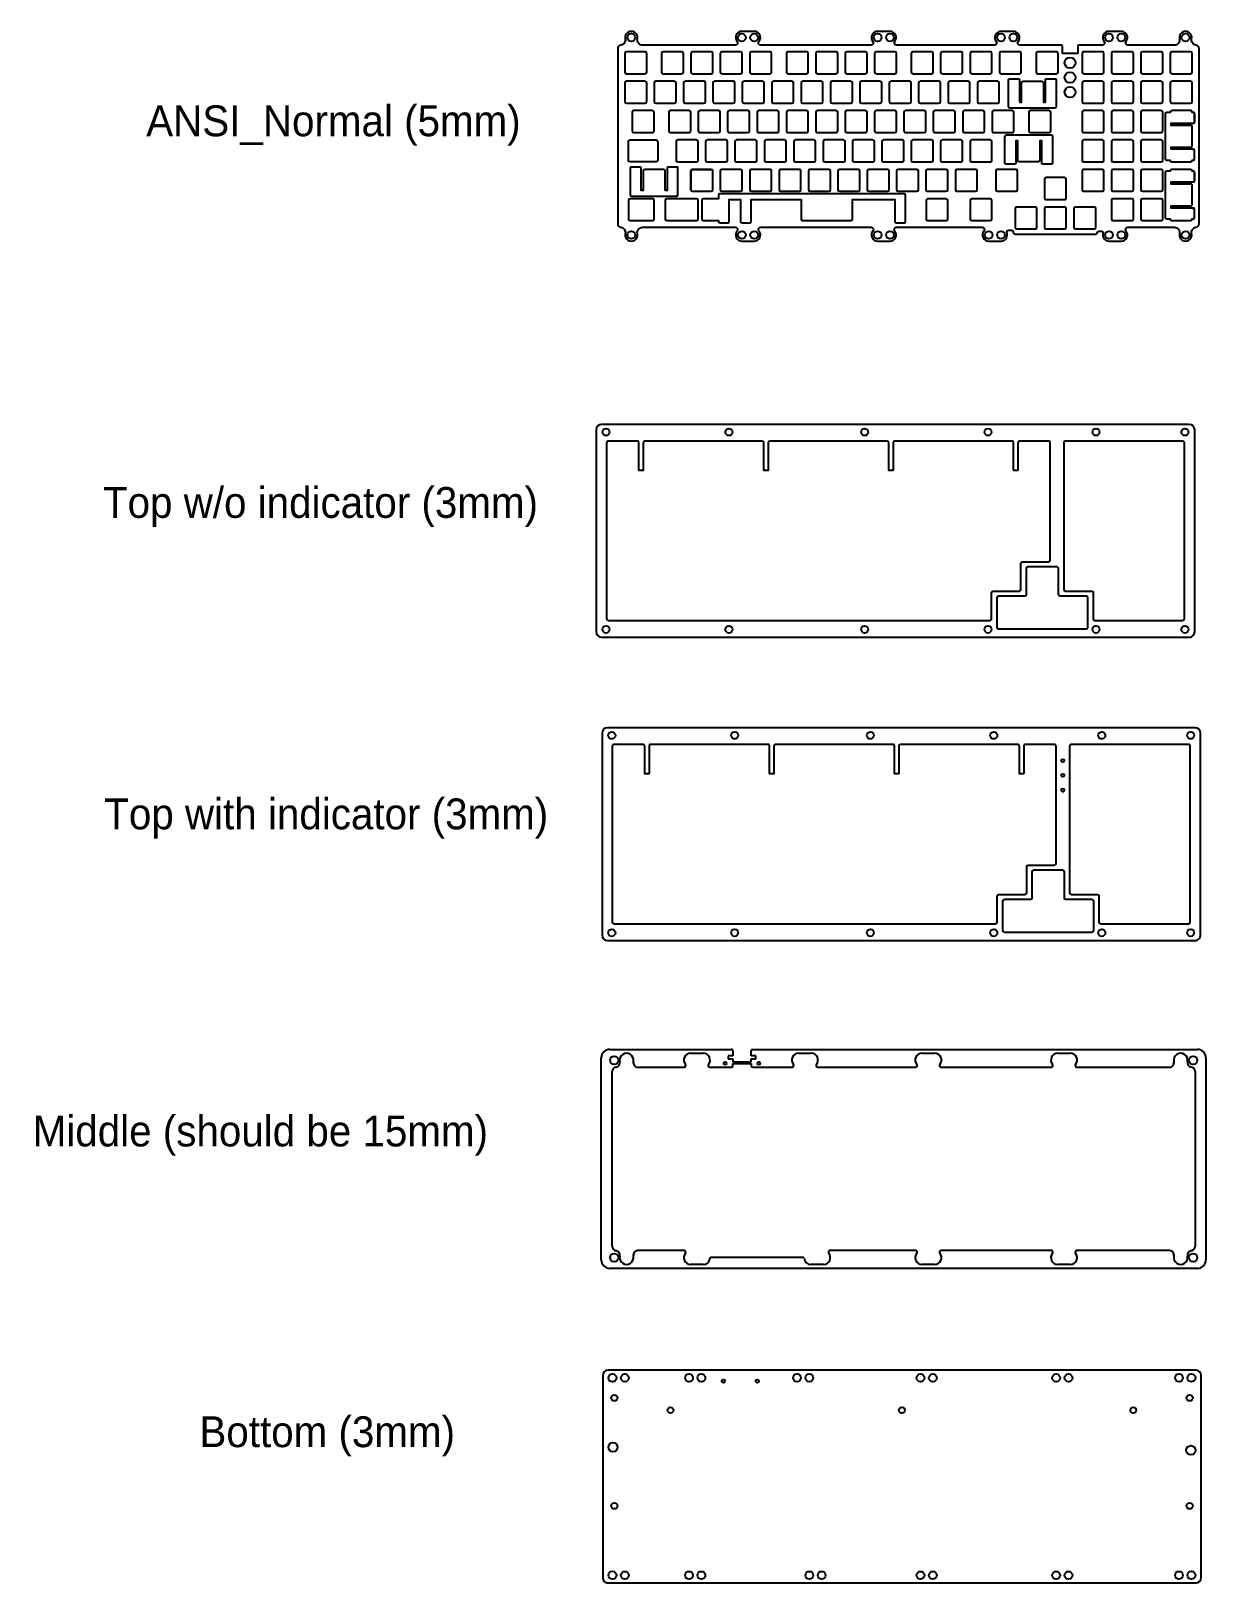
# Model space of a CAD drawing. Extents: x -388 to 374, y -1165 to -158.
import ezdxf
from ezdxf.enums import TextEntityAlignment as Align

# ---------------------------------------------------------------- set-up
doc = ezdxf.new("R2010")
doc.units = 0
doc.header["$MEASUREMENT"] = 0
doc.layers.get('0').update_dxf_attribs({"linetype": 'CONTINUOUS'})
for name, color, linetype in [('BOTTOM', 4, 'CONTINUOUS'), ('MID', 3, 'CONTINUOUS'), ('PLATE', 2, 'CONTINUOUS'), ('TOP', 1, 'CONTINUOUS')]:
    doc.layers.add(name, color=color, linetype=linetype)
doc.styles.get("Standard").update_dxf_attribs({"font": ''})
doc.styles.get('STANDARD').set_extended_font_data('굴림')

msp = doc.modelspace()

# ---------------------------------------------------------------- texts
at = {"layer": 'BOTTOM'}
msp.add_text('Bottom (3mm)', height=20, dxfattribs=at).set_placement((-195.9839949345719, -1076.713779621678), align=Align.CENTER)
at = {"layer": 'MID'}
msp.add_text('Middle (should be 15mm)', height=20, dxfattribs=at).set_placement((-239.3290978156761, -881.6985737545032), align=Align.CENTER)
at = {"layer": 'PLATE'}
msp.add_text('ANSI_Normal (5mm)', height=20, dxfattribs=at).set_placement((-191.9474306190947, -226.616259137498), align=Align.CENTER)
at = {"layer": 'TOP', "color": 20}
msp.add_text('Top w/o indicator (3mm)', height=20, dxfattribs=at).set_placement((-200.3700397994311, -474.0884263126857), align=Align.CENTER)
at = {"layer": 'TOP'}
msp.add_text('Top with indicator (3mm)', height=20, dxfattribs=at).set_placement((-196.6296868863996, -676.0549564990547), align=Align.CENTER)

# ---------------------------------------------------------------- blocks, each defined once
blk = doc.blocks.new('SWITCH_HOLE_FOR_ACRYLIC')
for p, q in [((-7.100000000000023, -6.099999999999965), (-7.100000000000023, 6.100000000000079)), ((-6.100000000000023, 7.100000000000079), (6.100000000000023, 7.100000000000079)), ((7.100000000000023, -6.099999999999965), (7.100000000000023, 6.100000000000079)), ((-6.100000000000023, -7.099999999999965), (6.100000000000023, -7.099999999999965))]:
    blk.add_line(p, q)
for centre, start, end in [((-6.100000000000023, 6.100000000000079), 90, 180), ((6.100000000000023, 6.100000000000079), 0, 90), ((-6.100000000000023, -6.099999999999965), 180, 270), ((6.100000000000023, -6.099999999999965), 270, 0)]:
    blk.add_arc(centre, 1, start, end)
blk = doc.blocks.new('QWEQWE')
at = {"layer": 'PLATE'}
for p, q in [((373.8930000000037, 14.43800000000641), (373.8930000000023, 9.438000000004706)), ((372.4079999999999, 8.438000000019372), (373.393, 8.438000000019372)), ((372.4079999999999, -29.66199999998065), (373.393, -29.66199999998065)), ((373.8930000000037, -23.66199999999361), (373.8930000000023, -28.66199999999532))]:
    blk.add_line(p, q, dxfattribs=at)
for points in [[(259.5855808619049, 61.45453454545492, 0.6341337711601588), (256.5, 67.99996000000027), (248.5, 67.99996000000027, 0.6341337711602442), (245.4144191380957, 61.45453454545435, -0.6341337711602151), (244.2573263148815, 58.99999999999972), (180.7426736851187, 59.00000000000017, -0.6341337711602151), (179.5855808619045, 61.45453454545481, 0.6341337711601902), (176.4999999999999, 67.99996000000027), (168.4999999999999, 67.99996000000027, 0.6341337711602145), (165.4144191380955, 61.45453454545435, -0.6341337711602235), (164.2573263148814, 58.99999999999983), (92.74267368511863, 59.00000000000006, -0.6341337711603008), (91.58558086190448, 61.45453454545458, 0.6341337711602204), (88.5, 67.99996000000027), (80.5, 67.99996000000027, 0.6341337711601944), (77.41441913809558, 61.45453454545446, -0.6341337711602073), (76.25732631488142, 58.99999999999983), (16.19695478640369, 58.99999999999983, -0.4744962005945484), (12.76766533624283, 63.19998133333348, 1.224738067280071), (4.929289450160809, 63.19998133333337, -0.4241791577326082), (2.083333333333314, 59.04895345985841, 0.3659773818630543), (0, 56.58392021690025), (0, -56.58392021690025, 0.3659773818630193), (2.083333333333314, -59.04895345985818, -0.4241791577326134), (4.929289450160809, -63.19998133333326, 1.224738067279914), (12.76766533624283, -63.19998133333326, -0.4744962005945276), (16.19695478640369, -58.99999999999972), (76.25739231151402, -58.99999999999983, -0.6341403808635551), (77.41446713564665, -61.4545563636363, 0.6341403808636151), (80.5, -68.00003999999984), (88.5, -68.00003999999973, 0.6341403808635844), (91.58553286435341, -61.45455636363596, -0.6341403808635956), (92.74260768848586, -58.99999999999972), (164.2573923115141, -58.9999999999996, -0.6341403808635694), (165.4144671356468, -61.45455636363607, 0.6341403808635954), (168.4999999999999, -68.00003999999961), (176.4999999999999, -68.00003999999973, 0.6341403808635946), (179.5855328643535, -61.45455636363619, -0.6341403808635775), (180.742607688486, -58.99999999999994), (236.257392311514, -58.99999999999972, -0.6341403808636688), (237.4144671356464, -61.45455636363607, 0.6341403808636089), (240.4999999999999, -68.00003999999973), (248.5, -68.00003999999973, 0.4744962005945541), (252.4191879430409, -63.20006133333283, -0.1010273880419791), (252.4192146171147, -61.79996799999998, -0.3563847566363255), (253.399003981711, -60.99999999999972), (255.3708799999999, -60.99999999999972, -0.414213562373095), (256.3708799999999, -61.99999999999972, 0.414213562373095), (257.8708799999999, -63.49999999999972), (309.6289999999999, -63.4999999999996, 0.3563939586926378), (311.0986938456699, -62.29999999999956, -0.3563939586925274), (312.0784897427831, -61.4999999999996), (313.651522605518, -61.4999999999996, -0.4142041898211894), (314.6515226050061, -62.49996799999968, -0.05038870051277346), (314.580812056959, -63.20006133333294, 0.4744962005945227), (318.5, -68.00003999999984), (326.5, -68.00003999999984, 0.6341403808636223), (329.5855328643534, -61.45455636363585, -0.6341403808636544), (330.7426076884856, -58.99999999999937), (360.8030615435276, -58.99999999999983, -0.474499535025648), (364.2323433730537, -63.20001866666638, 1.224744871395479), (372.0707105498389, -63.20006133333283, -0.4241791577326368), (374.9166666666662, -59.04903345985764, 0.3659773818630666), (376.9999999999998, -56.58400021689948), (376.9999999999998, 56.58392021690059, 0.3659773818630345), (374.9166666666664, 59.04895345985864, -0.4241791577326113), (372.070710549839, 63.19998133333348, 1.224738067279968), (364.232334663757, 63.19998133333337, -0.4744962005945264), (360.8030452135961, 58.99999999999983), (330.7426736851185, 58.99999999999994, -0.6341337711602151), (329.5855808619042, 61.45453454545458, 0.6341337711602482), (326.5, 67.9999600000005), (318.5, 67.9999600000005, 0.6341337711601903), (315.4144191380954, 61.45453454545503, -0.6341337711602765), (314.2573263148811, 59.00000000000051), (298.7249999999995, 59.0000000000004, 0.4142135623731268), (298.2249999999995, 58.50000000000028), (298.225, 54.09092000000015, -0.414213562373095), (297.725, 53.59092000000015), (288.8249999999997, 53.59092000000038, -0.414213562373095), (288.3249999999997, 54.09092000000038), (288.325, 58.5000000000004, 0.4142135623731109), (287.825, 59.0000000000004), (260.7426736851189, 59.00000000000051, -0.6341337711602161)], [(18.79200000000003, 41.5250000000006), (18.79200000000003, 53.72500000000065, 0.414213562373095), (17.79200000000003, 54.72500000000065), (5.591999999999985, 54.72500000000065, 0.414213562373095), (4.591999999999985, 53.72500000000065), (4.591999999999985, 41.5250000000006, 0.414213562373095), (5.591999999999985, 40.5250000000006), (17.79200000000003, 40.5250000000006, 0.414213562373095)], [(42.60450000000003, 41.5250000000006), (42.60450000000003, 53.72500000000065, 0.414213562373095), (41.60450000000003, 54.72500000000065), (29.40449999999998, 54.72500000000065, 0.414213562373095), (28.40449999999998, 53.72500000000065), (28.40449999999998, 41.5250000000006, 0.414213562373095), (29.40449999999998, 40.5250000000006), (41.60450000000003, 40.5250000000006, 0.414213562373095)], [(61.65449999999998, 41.5250000000006), (61.65449999999998, 53.72500000000065, 0.414213562373095), (60.65449999999998, 54.72500000000065), (48.45449999999994, 54.72500000000065, 0.414213562373095), (47.45449999999994, 53.72500000000065), (47.45449999999994, 41.5250000000006, 0.414213562373095), (48.45449999999994, 40.5250000000006), (60.65449999999998, 40.5250000000006, 0.414213562373095)], [(80.7045, 41.5250000000006), (80.7045, 53.72500000000065, 0.414213562373095), (79.7045, 54.72500000000065), (67.50449999999995, 54.72500000000065, 0.414213562373095), (66.50449999999995, 53.72500000000065), (66.50449999999995, 41.5250000000006, 0.414213562373095), (67.50449999999995, 40.5250000000006), (79.7045, 40.5250000000006, 0.414213562373095)], [(99.75450000000001, 41.5250000000006), (99.75450000000001, 53.72500000000065, 0.414213562373095), (98.75450000000001, 54.72500000000065), (86.55449999999996, 54.72500000000065, 0.414213562373095), (85.55449999999996, 53.72500000000065), (85.55449999999996, 41.5250000000006, 0.414213562373095), (86.55449999999996, 40.5250000000006), (98.75450000000001, 40.5250000000006, 0.414213562373095)], [(123.5669999999999, 41.5250000000006), (123.5669999999999, 53.72500000000065, 0.414213562373095), (122.5669999999999, 54.72500000000065), (110.3669999999998, 54.72500000000065, 0.414213562373095), (109.3669999999998, 53.72500000000065), (109.3669999999998, 41.5250000000006, 0.414213562373095), (110.3669999999998, 40.5250000000006), (122.5669999999999, 40.5250000000006, 0.414213562373095)], [(142.6169999999999, 41.5250000000006), (142.6169999999999, 53.72500000000065, 0.414213562373095), (141.6169999999999, 54.72500000000065), (129.4169999999999, 54.72500000000065, 0.414213562373095), (128.4169999999999, 53.72500000000065), (128.4169999999999, 41.5250000000006, 0.414213562373095), (129.4169999999999, 40.5250000000006), (141.6169999999999, 40.5250000000006, 0.414213562373095)], [(161.6669999999999, 41.5250000000006), (161.6669999999999, 53.72500000000065, 0.414213562373095), (160.6669999999999, 54.72500000000065), (148.4669999999999, 54.72500000000065, 0.414213562373095), (147.4669999999999, 53.72500000000065), (147.4669999999999, 41.5250000000006, 0.414213562373095), (148.4669999999999, 40.5250000000006), (160.6669999999999, 40.5250000000006, 0.414213562373095)], [(180.7169999999999, 41.5250000000006), (180.7169999999999, 53.72500000000065, 0.414213562373095), (179.7169999999999, 54.72500000000065), (167.5169999999999, 54.72500000000065, 0.414213562373095), (166.5169999999999, 53.72500000000065), (166.5169999999999, 41.5250000000006, 0.414213562373095), (167.5169999999999, 40.5250000000006), (179.7169999999999, 40.5250000000006, 0.414213562373095)], [(203.5294999999999, 54.72500000000065), (191.3294999999999, 54.72500000000065, 0.414213562373095), (190.3294999999999, 53.72500000000065), (190.3294999999999, 41.5250000000006, 0.414213562373095), (191.3294999999999, 40.5250000000006), (203.5294999999999, 40.5250000000006, 0.414213562373095), (204.5294999999999, 41.5250000000006), (204.5294999999999, 53.72500000000065, 0.414213562373095)], [(223.5795000000001, 41.5250000000006), (223.5795000000001, 53.72500000000065, 0.414213562373095), (222.5795000000001, 54.72500000000065), (210.3794999999999, 54.72500000000065, 0.414213562373095), (209.3794999999999, 53.72500000000065), (209.3794999999999, 41.5250000000006, 0.414213562373095), (210.3794999999999, 40.5250000000006), (222.5795000000001, 40.5250000000006, 0.414213562373095)], [(242.6295, 41.5250000000006), (242.6295, 53.72500000000065, 0.414213562373095), (241.6295, 54.72500000000065), (229.4295, 54.72500000000065, 0.414213562373095), (228.4295, 53.72500000000065), (228.4295, 41.5250000000006, 0.414213562373095), (229.4295, 40.5250000000006), (241.6295, 40.5250000000006, 0.414213562373095)], [(261.6795, 41.5250000000006), (261.6795, 53.72500000000065, 0.414213562373095), (260.6795, 54.72500000000065), (248.4794999999999, 54.72500000000065, 0.414213562373095), (247.4794999999999, 53.72500000000065), (247.4794999999999, 41.5250000000006, 0.414213562373095), (248.4794999999999, 40.5250000000006), (260.6795, 40.5250000000006, 0.414213562373095)], [(285.492, 41.5250000000006), (285.492, 53.72500000000065, 0.414213562373095), (284.492, 54.72500000000065), (272.2919999999999, 54.72500000000065, 0.414213562373095), (271.2919999999999, 53.72500000000065), (271.2919999999999, 41.5250000000006, 0.414213562373095), (272.2919999999999, 40.5250000000006), (284.492, 40.5250000000006, 0.414213562373095)], [(315.2579999999999, 41.5250000000006), (315.2579999999999, 53.72500000000065, 0.414213562373095), (314.2579999999999, 54.72500000000065), (302.0579999999999, 54.72500000000065, 0.414213562373095), (301.0579999999999, 53.72500000000065), (301.0579999999999, 41.5250000000006, 0.414213562373095), (302.0579999999999, 40.5250000000006), (314.2579999999999, 40.5250000000006, 0.414213562373095)], [(334.3079999999999, 41.5250000000006), (334.3079999999999, 53.72500000000065, 0.414213562373095), (333.3079999999999, 54.72500000000065), (321.1079999999999, 54.72500000000065, 0.414213562373095), (320.1079999999999, 53.72500000000065), (320.1079999999999, 41.5250000000006, 0.414213562373095), (321.1079999999999, 40.5250000000006), (333.3079999999999, 40.5250000000006, 0.414213562373095)], [(353.3579999999999, 41.5250000000006), (353.3579999999999, 53.72500000000065, 0.414213562373095), (352.3579999999999, 54.72500000000065), (340.1579999999999, 54.72500000000065, 0.414213562373095), (339.1579999999999, 53.72500000000065), (339.1579999999999, 41.5250000000006, 0.414213562373095), (340.1579999999999, 40.5250000000006), (352.3579999999999, 40.5250000000006, 0.414213562373095)], [(372.4079999999999, 41.5250000000006), (372.4079999999999, 53.72500000000065, 0.414213562373095), (371.4079999999999, 54.72500000000065), (359.2079999999999, 54.72500000000065, 0.414213562373095), (358.2079999999999, 53.72500000000065), (358.2079999999999, 41.5250000000006, 0.414213562373095), (359.2079999999999, 40.5250000000006), (371.4079999999999, 40.5250000000006, 0.414213562373095)], [(18.79200000000003, 22.47500000000065), (18.79200000000003, 34.67500000000069, 0.414213562373095), (17.79200000000003, 35.67500000000069), (5.591999999999985, 35.67500000000069, 0.414213562373095), (4.591999999999985, 34.67500000000069), (4.591999999999985, 22.47500000000065, 0.414213562373095), (5.591999999999985, 21.47500000000065), (17.79200000000003, 21.47500000000065, 0.414213562373095)], [(24.64200000000017, 21.47500000000065), (36.84200000000021, 21.47500000000065, 0.414213562373095), (37.84200000000021, 22.47500000000065), (37.84200000000021, 34.67500000000069, 0.414213562373095), (36.84200000000021, 35.67500000000069), (24.64200000000017, 35.67500000000069, 0.414213562373095), (23.64200000000017, 34.67500000000069), (23.64200000000017, 22.47500000000065, 0.414213562373095)], [(43.69200000000126, 21.47500000000065), (55.8920000000013, 21.47500000000065, 0.414213562373095), (56.8920000000013, 22.47500000000065), (56.8920000000013, 34.67500000000069, 0.414213562373095), (55.8920000000013, 35.67500000000069), (43.69200000000126, 35.67500000000069, 0.414213562373095), (42.69200000000126, 34.67500000000069), (42.69200000000126, 22.47500000000065, 0.414213562373095)], [(62.74200000000235, 21.47500000000065), (74.9420000000024, 21.47500000000065, 0.414213562373095), (75.9420000000024, 22.47500000000065), (75.9420000000024, 34.67500000000069, 0.414213562373095), (74.9420000000024, 35.67500000000069), (62.74200000000235, 35.67500000000069, 0.414213562373095), (61.74200000000235, 34.67500000000069), (61.74200000000235, 22.47500000000065, 0.414213562373095)], [(81.79200000000344, 21.47500000000065), (93.99200000000349, 21.47500000000065, 0.414213562373095), (94.99200000000349, 22.47500000000065), (94.99200000000349, 34.67500000000069, 0.414213562373095), (93.99200000000349, 35.67500000000069), (81.79200000000344, 35.67500000000069, 0.414213562373095), (80.79200000000344, 34.67500000000069), (80.79200000000344, 22.47500000000065, 0.414213562373095)], [(100.8420000000045, 21.47500000000065), (113.0420000000046, 21.47500000000065, 0.414213562373095), (114.0420000000046, 22.47500000000065), (114.0420000000046, 34.67500000000069, 0.414213562373095), (113.0420000000046, 35.67500000000069), (100.8420000000045, 35.67500000000069, 0.414213562373095), (99.84200000000453, 34.67500000000069), (99.84200000000453, 22.47500000000065, 0.414213562373095)], [(119.8920000000055, 21.47500000000065), (132.0920000000056, 21.47500000000065, 0.414213562373095), (133.0920000000056, 22.47500000000065), (133.0920000000056, 34.67500000000069, 0.414213562373095), (132.0920000000056, 35.67500000000069), (119.8920000000055, 35.67500000000069, 0.414213562373095), (118.8920000000055, 34.67500000000069), (118.8920000000055, 22.47500000000065, 0.414213562373095)], [(138.9420000000064, 21.47500000000065), (151.1420000000064, 21.47500000000065, 0.414213562373095), (152.1420000000064, 22.47500000000065), (152.1420000000064, 34.67500000000069, 0.414213562373095), (151.1420000000064, 35.67500000000069), (138.9420000000064, 35.67500000000069, 0.414213562373095), (137.9420000000064, 34.67500000000069), (137.9420000000064, 22.47500000000065, 0.414213562373095)], [(157.9920000000075, 21.47500000000065), (170.1920000000075, 21.47500000000065, 0.414213562373095), (171.1920000000075, 22.47500000000065), (171.1920000000075, 34.67500000000069, 0.414213562373095), (170.1920000000075, 35.67500000000069), (157.9920000000075, 35.67500000000069, 0.414213562373095), (156.9920000000075, 34.67500000000069), (156.9920000000075, 22.47500000000065, 0.414213562373095)], [(177.0420000000086, 21.47500000000065), (189.2420000000086, 21.47500000000065, 0.414213562373095), (190.2420000000086, 22.47500000000065), (190.2420000000086, 34.67500000000069, 0.414213562373095), (189.2420000000086, 35.67500000000069), (177.0420000000086, 35.67500000000069, 0.414213562373095), (176.0420000000086, 34.67500000000069), (176.0420000000086, 22.47500000000065, 0.414213562373095)], [(196.0920000000096, 21.47500000000065), (208.2920000000097, 21.47500000000065, 0.414213562373095), (209.2920000000097, 22.47500000000065), (209.2920000000097, 34.67500000000069, 0.414213562373095), (208.2920000000097, 35.67500000000069), (196.0920000000096, 35.67500000000069, 0.414213562373095), (195.0920000000096, 34.67500000000069), (195.0920000000096, 22.47500000000065, 0.414213562373095)], [(215.1420000000107, 21.47500000000065), (227.3420000000108, 21.47500000000065, 0.414213562373095), (228.3420000000108, 22.47500000000065), (228.3420000000108, 34.67500000000069, 0.414213562373095), (227.3420000000108, 35.67500000000069), (215.1420000000107, 35.67500000000069, 0.414213562373095), (214.1420000000107, 34.67500000000069), (214.1420000000107, 22.47500000000065, 0.414213562373095)], [(234.1920000000119, 21.47500000000065), (246.3920000000119, 21.47500000000065, 0.414213562373095), (247.3920000000119, 22.47500000000065), (247.3920000000119, 34.67500000000069, 0.414213562373095), (246.3920000000119, 35.67500000000069), (234.1920000000119, 35.67500000000069, 0.414213562373095), (233.1920000000119, 34.67500000000069), (233.1920000000119, 22.47500000000065, 0.414213562373095)], [(260.4289999999882, 22.07500000000124), (261.7670000000002, 22.07500000000124), (261.7670000000002, 34.67500000000058, -0.414213562373095), (262.7670000000002, 35.67500000000069), (274.9670000000006, 35.67500000000069, -0.414213562373095), (275.9670000000006, 34.67500000000058), (275.9670000000006, 22.07500000000124), (277.3049999999885, 22.07500000000124), (277.3049999999917, 36.66000000000025, -0.4142135623730935), (277.8049999999917, 37.16000000000025), (283.8049999999903, 37.16000000000025, -0.414213562373095), (284.3049999999903, 36.66000000000048), (284.3049999999885, 19.2200000000002, -0.414213562373095), (283.3049999999885, 18.2200000000002), (254.428999999991, 18.2200000000002, -0.414213562373095), (253.4289999999891, 19.22000000000429), (253.4289999999938, 36.66000000000037, -0.4142135623730282), (253.9289999999938, 37.16000000000025), (259.9289999999914, 37.16000000000025, -0.414213562373095), (260.4289999999914, 36.66000000000025)], [(302.0579999999999, 21.47500000000065), (314.2579999999999, 21.47500000000065, 0.414213562373095), (315.2579999999999, 22.47500000000065), (315.2579999999999, 34.67500000000069, 0.414213562373095), (314.2579999999999, 35.67500000000069), (302.0579999999999, 35.67500000000069, 0.414213562373095), (301.0579999999999, 34.67500000000069), (301.0579999999999, 22.47500000000065, 0.414213562373095)], [(321.1079999999999, 21.47500000000065), (333.3079999999999, 21.47500000000065, 0.414213562373095), (334.3079999999999, 22.47500000000065), (334.3079999999999, 34.67500000000069, 0.414213562373095), (333.3079999999999, 35.67500000000069), (321.1079999999999, 35.67500000000069, 0.414213562373095), (320.1079999999999, 34.67500000000069), (320.1079999999999, 22.47500000000065, 0.414213562373095)], [(340.1579999999999, 21.47500000000065), (352.3579999999999, 21.47500000000065, 0.414213562373095), (353.3579999999999, 22.47500000000065), (353.3579999999999, 34.67500000000069, 0.414213562373095), (352.3579999999999, 35.67500000000069), (340.1579999999999, 35.67500000000069, 0.414213562373095), (339.1579999999999, 34.67500000000069), (339.1579999999999, 22.47500000000065, 0.414213562373095)], [(359.2079999999999, 21.47500000000065), (371.4079999999999, 21.47500000000065, 0.414213562373095), (372.4079999999999, 22.47500000000065), (372.4079999999999, 34.67500000000069, 0.414213562373095), (371.4079999999999, 35.67500000000069), (359.2079999999999, 35.67500000000069, 0.414213562373095), (358.2079999999999, 34.67500000000069), (358.2079999999999, 22.47500000000065, 0.414213562373095)], [(9.354499999997984, 3.42500000000058, 0.414213562373095), (10.35449999999798, 2.425000000000693), (22.55449999999803, 2.42500000000058, 0.414213562373095), (23.55449999999803, 3.42500000000058), (23.55449999999803, 15.62500000000063, 0.414213562373095), (22.55449999999803, 16.62500000000063), (10.35449999999798, 16.62500000000063, 0.414213562373095), (9.354499999997984, 15.62500000000063)], [(47.36699999999803, 3.42500000000058), (47.36699999999803, 15.62500000000063, 0.414213562373095), (46.36699999999803, 16.62500000000063), (34.16699999999798, 16.62500000000063, 0.414213562373095), (33.16699999999798, 15.62500000000063), (33.16699999999798, 3.42500000000058, 0.414213562373095), (34.16699999999798, 2.42500000000058), (46.36699999999803, 2.425000000000693, 0.414213562373095)], [(66.41699999999912, 3.42500000000058), (66.41699999999912, 15.62500000000063, 0.414213562373095), (65.41699999999912, 16.62500000000063), (53.21699999999908, 16.62500000000063, 0.414213562373095), (52.21699999999908, 15.62500000000063), (52.21699999999908, 3.42500000000058, 0.414213562373095), (53.21699999999908, 2.42500000000058), (65.41699999999912, 2.425000000000693, 0.414213562373095)], [(85.46700000000021, 15.62500000000063, 0.414213562373095), (84.46700000000021, 16.62500000000063), (72.26700000000017, 16.62500000000063, 0.414213562373095), (71.26700000000017, 15.62500000000063), (71.26700000000017, 3.42500000000058, 0.414213562373095), (72.26700000000017, 2.42500000000058), (84.46700000000021, 2.425000000000693, 0.4142135623730784), (85.46700000000027, 3.42500000000058)], [(104.5170000000013, 3.42500000000058), (104.5170000000013, 15.62500000000063, 0.414213562373095), (103.5170000000013, 16.62500000000063), (91.31700000000126, 16.62500000000063, 0.414213562373095), (90.31700000000126, 15.62500000000063), (90.31700000000126, 3.42500000000058, 0.414213562373095), (91.31700000000126, 2.42500000000058), (103.5170000000013, 2.425000000000693, 0.414213562373095)], [(123.5670000000023, 3.42500000000058), (123.5670000000023, 15.62500000000063, 0.414213562373095), (122.5670000000023, 16.62500000000063), (110.3670000000023, 16.62500000000063, 0.414213562373095), (109.3670000000023, 15.62500000000063), (109.3670000000023, 3.42500000000058, 0.414213562373095), (110.3670000000023, 2.42500000000058), (122.5670000000023, 2.425000000000693, 0.414213562373095)], [(142.6170000000032, 3.42500000000058), (142.6170000000032, 15.62500000000063, 0.414213562373095), (141.6170000000032, 16.62500000000063), (129.4170000000032, 16.62500000000063, 0.414213562373095), (128.4170000000032, 15.62500000000063), (128.4170000000032, 3.42500000000058, 0.414213562373095), (129.4170000000032, 2.42500000000058), (141.6170000000032, 2.425000000000693, 0.414213562373095)], [(161.6670000000044, 3.42500000000058), (161.6670000000044, 15.62500000000063, 0.414213562373095), (160.6670000000044, 16.62500000000063), (148.4670000000043, 16.62500000000063, 0.414213562373095), (147.4670000000043, 15.62500000000063), (147.4670000000043, 3.42500000000058, 0.414213562373095), (148.4670000000043, 2.42500000000058), (160.6670000000044, 2.425000000000693, 0.414213562373095)], [(180.7170000000054, 3.42500000000058), (180.7170000000054, 15.62500000000063, 0.414213562373095), (179.7170000000054, 16.62500000000063), (167.5170000000054, 16.62500000000063, 0.414213562373095), (166.5170000000054, 15.62500000000063), (166.5170000000054, 3.42500000000058, 0.414213562373095), (167.5170000000054, 2.42500000000058), (179.7170000000054, 2.425000000000693, 0.414213562373095)], [(199.7670000000065, 3.42500000000058), (199.7670000000065, 15.62500000000063, 0.414213562373095), (198.7670000000065, 16.62500000000063), (186.5670000000064, 16.62500000000063, 0.414213562373095), (185.5670000000064, 15.62500000000063), (185.5670000000064, 3.42500000000058, 0.414213562373095), (186.5670000000064, 2.42500000000058), (198.7670000000065, 2.425000000000693, 0.414213562373095)], [(218.8170000000075, 3.42500000000058), (218.8170000000075, 15.62500000000063, 0.414213562373095), (217.8170000000075, 16.62500000000063), (205.6170000000075, 16.62500000000063, 0.414213562373095), (204.6170000000075, 15.62500000000063), (204.6170000000075, 3.42500000000058, 0.414213562373095), (205.6170000000075, 2.42500000000058), (217.8170000000075, 2.425000000000693, 0.414213562373095)], [(237.8670000000087, 3.42500000000058), (237.8670000000087, 15.62500000000063, 0.414213562373095), (236.8670000000087, 16.62500000000063), (224.6670000000087, 16.62500000000063, 0.414213562373095), (223.6670000000087, 15.62500000000063), (223.6670000000087, 3.42500000000058, 0.414213562373095), (224.6670000000087, 2.42500000000058), (236.8670000000087, 2.425000000000693, 0.414213562373095)], [(256.9170000000097, 3.42500000000058), (256.9170000000097, 15.62500000000063, 0.414213562373095), (255.9170000000097, 16.62500000000063), (243.7170000000096, 16.62500000000063, 0.414213562373095), (242.7170000000096, 15.62500000000063), (242.7170000000096, 3.42500000000058, 0.414213562373095), (243.7170000000096, 2.42500000000058), (255.9170000000097, 2.425000000000693, 0.414213562373095)], [(267.5295000000006, 2.425000000000693), (279.7295000000006, 2.42500000000058, 0.414213562373095), (280.7295000000007, 3.42500000000058), (280.7295000000006, 15.62500000000063, 0.414213562373095), (279.7295000000006, 16.62500000000063), (267.5295000000006, 16.62500000000063, 0.414213562373095), (266.5295000000006, 15.62500000000063), (266.5295000000006, 3.42500000000058, 0.414213562373095)], [(315.2579999999999, 3.42500000000058), (315.2579999999999, 15.62500000000063, 0.414213562373095), (314.2579999999999, 16.62500000000063), (302.0579999999999, 16.62500000000063, 0.414213562373095), (301.0579999999999, 15.62500000000063), (301.0579999999999, 3.42500000000058, 0.414213562373095), (302.0579999999999, 2.42500000000058), (314.2579999999999, 2.425000000000693, 0.414213562373095)], [(334.3079999999999, 3.42500000000058), (334.3079999999999, 15.62500000000063, 0.414213562373095), (333.3079999999999, 16.62500000000063), (321.1079999999999, 16.62500000000063, 0.414213562373095), (320.1079999999999, 15.62500000000063), (320.1079999999999, 3.42500000000058, 0.414213562373095), (321.1079999999999, 2.42500000000058), (333.3079999999999, 2.425000000000693, 0.414213562373095)], [(353.3579999999999, 3.42500000000058), (353.3579999999999, 15.62500000000063, 0.414213562373095), (352.3579999999999, 16.62500000000063), (340.1579999999999, 16.62500000000063, 0.414213562373095), (339.1579999999999, 15.62500000000063), (339.1579999999999, 3.42500000000058, 0.414213562373095), (340.1579999999999, 2.42500000000058), (352.3579999999999, 2.425000000000693, 0.414213562373095)], [(281.9237500000108, -0.1700000000028581), (281.9237500000061, -17.60999999999893, -0.4142135623730271), (281.4237500000061, -18.10999999999893), (275.4237500000086, -18.10999999999893, -0.414213562373095), (274.9237500000086, -17.60999999999893), (274.9237500000086, -3.025000000002422), (273.5857499999997, -3.024999999999693), (273.5857499999997, -15.62499999999892, -0.414213562373095), (272.5857499999997, -16.62499999999915), (260.3857499999995, -16.62499999999915, -0.414213562373095), (259.3857499999995, -15.62499999999892), (259.3857499999995, -3.024999999999693), (258.0477500000115, -3.024999999999693), (258.0477500000084, -17.60999999999893, -0.414213562373095), (257.5477500000084, -18.10999999999893), (251.5477500000097, -18.10999999999893, -0.4142135623730943), (251.0477500000097, -17.60999999999893), (251.0477500000115, -0.1699999999987654, -0.414213562373095), (252.0477500000115, 0.830000000001462), (280.923750000009, 0.830000000001462, -0.414213562373095)], [(24.93574999999919, -2.424999999999329, -0.414213562373095), (25.93574999999919, -3.424999999999329), (25.93574999999919, -15.62499999999949, -0.414213562373095), (24.93574999999919, -16.62500000000006), (7.973249999997734, -16.62499999999892, -0.414213562373095), (6.973249999997734, -15.62499999999892), (6.973249999997734, -3.424999999999329, -0.414213562373095), (7.973249999997734, -2.424999999999329)], [(52.12949999999876, -15.62499999999937), (52.12949999999876, -3.424999999999216, 0.414213562373095), (51.12949999999876, -2.424999999999216), (38.92949999999871, -2.424999999999216, 0.414213562373095), (37.92949999999871, -3.424999999999216), (37.92949999999871, -15.62499999999937, 0.414213562373095), (38.92949999999871, -16.62499999999937), (51.12949999999876, -16.62499999999937, 0.414213562373095)], [(71.17949999999803, -15.62499999999937), (71.17949999999803, -3.424999999999216, 0.414213562373095), (70.17949999999803, -2.424999999999216), (57.97949999999798, -2.424999999999216, 0.414213562373095), (56.97949999999798, -3.424999999999216), (56.97949999999798, -15.62499999999937, 0.414213562373095), (57.97949999999798, -16.62499999999937), (70.17949999999803, -16.62499999999937, 0.414213562373095)], [(90.22950000000094, -15.62499999999937), (90.22950000000094, -3.424999999999216, 0.414213562373095), (89.22950000000094, -2.424999999999216), (77.0295000000009, -2.424999999999216, 0.414213562373095), (76.0295000000009, -3.424999999999216), (76.0295000000009, -15.62499999999937, 0.414213562373095), (77.0295000000009, -16.62499999999937), (89.22950000000094, -16.62499999999937, 0.414213562373095)], [(109.279500000002, -15.62499999999937), (109.279500000002, -3.424999999999216, 0.414213562373095), (108.279500000002, -2.424999999999216), (96.07950000000199, -2.424999999999216, 0.414213562373095), (95.07950000000199, -3.424999999999216), (95.07950000000199, -15.62499999999937, 0.414213562373095), (96.07950000000199, -16.62499999999937), (108.279500000002, -16.62499999999937, 0.414213562373095)], [(128.329500000003, -15.62499999999937), (128.329500000003, -3.424999999999216, 0.414213562373095), (127.329500000003, -2.424999999999216), (115.129500000003, -2.424999999999216, 0.414213562373095), (114.129500000003, -3.424999999999216), (114.129500000003, -15.62499999999937, 0.414213562373095), (115.129500000003, -16.62499999999937), (127.329500000003, -16.62499999999937, 0.414213562373095)], [(147.3795000000039, -15.62499999999937), (147.3795000000039, -3.424999999999216, 0.414213562373095), (146.3795000000039, -2.424999999999216), (134.1795000000039, -2.424999999999216, 0.414213562373095), (133.1795000000039, -3.424999999999216), (133.1795000000039, -15.62499999999937, 0.414213562373095), (134.1795000000039, -16.62499999999937), (146.3795000000039, -16.62499999999937, 0.414213562373095)], [(166.429500000005, -15.62499999999937), (166.429500000005, -3.424999999999216, 0.414213562373095), (165.429500000005, -2.424999999999216), (153.2295000000049, -2.424999999999216, 0.414213562373095), (152.2295000000049, -3.424999999999216), (152.229500000005, -15.62499999999937, 0.414213562373095), (153.2295000000049, -16.62499999999937), (165.429500000005, -16.62499999999937, 0.414213562373095)], [(185.4795000000061, -15.62499999999937), (185.4795000000061, -3.424999999999216, 0.414213562373095), (184.4795000000061, -2.424999999999216), (172.279500000006, -2.424999999999216, 0.414213562373095), (171.279500000006, -3.424999999999216), (171.279500000006, -15.62499999999937, 0.414213562373095), (172.279500000006, -16.62499999999937), (184.4795000000061, -16.62499999999937, 0.414213562373095)], [(204.5295000000071, -15.62499999999937), (204.5295000000071, -3.424999999999216, 0.414213562373095), (203.5295000000071, -2.424999999999216), (191.3295000000071, -2.424999999999216, 0.414213562373095), (190.3295000000071, -3.424999999999216), (190.3295000000071, -15.62499999999937, 0.414213562373095), (191.3295000000071, -16.62499999999937), (203.5295000000071, -16.62499999999937, 0.414213562373095)], [(223.5795000000084, -15.62499999999937), (223.5795000000084, -3.424999999999216, 0.414213562373095), (222.5795000000084, -2.424999999999216), (210.3795000000083, -2.424999999999216, 0.414213562373095), (209.3795000000083, -3.424999999999216), (209.3795000000083, -15.62499999999937, 0.414213562373095), (210.3795000000083, -16.62499999999937), (222.5795000000084, -16.62499999999937, 0.414213562373095)], [(242.6295000000094, -15.62499999999937), (242.6295000000094, -3.424999999999216, 0.414213562373095), (241.6295000000094, -2.424999999999216), (229.4295000000094, -2.424999999999216, 0.414213562373095), (228.4295000000094, -3.424999999999216), (228.4295000000094, -15.62499999999937, 0.414213562373095), (229.4295000000094, -16.62499999999937), (241.6295000000094, -16.62499999999937, 0.414213562373095)], [(315.2579999999999, -15.62499999999937), (315.2579999999999, -3.424999999999329, 0.414213562373095), (314.2579999999999, -2.424999999999329), (302.0579999999999, -2.424999999999329, 0.414213562373095), (301.0579999999999, -3.424999999999329), (301.0579999999999, -15.62499999999937, 0.414213562373095), (302.0579999999999, -16.62499999999937), (314.2579999999999, -16.62499999999937, 0.414213562373095)], [(334.3079999999999, -15.62499999999937), (334.3079999999999, -3.424999999999329, 0.414213562373095), (333.3079999999999, -2.424999999999329), (321.1079999999999, -2.424999999999329, 0.414213562373095), (320.1079999999999, -3.424999999999329), (320.1079999999999, -15.62499999999937, 0.414213562373095), (321.1079999999999, -16.62499999999937), (333.3079999999999, -16.62499999999937, 0.414213562373095)], [(353.3579999999999, -15.62499999999937), (353.3579999999999, -3.424999999999329, 0.414213562373095), (352.3579999999999, -2.424999999999329), (340.1579999999999, -2.424999999999329, 0.414213562373095), (339.1579999999999, -3.424999999999329), (339.1579999999999, -15.62499999999937, 0.414213562373095), (340.1579999999999, -16.62499999999937), (352.3579999999999, -16.62499999999937, 0.414213562373095)], [(30.6982500000006, -35.07499999999885), (30.6982500000006, -22.4749999999994, 0.414213562373095), (29.6982500000006, -21.4749999999994), (17.49825000000033, -21.4749999999994, 0.414213562373095), (16.49825000000033, -22.4749999999994), (16.49825000000033, -35.07499999999885), (15.16024999998831, -35.07499999999885), (15.16024999999149, -20.48999999999984, 0.414213562373095), (14.66024999999149, -19.9899999999995), (8.660249999993766, -19.98999999999984, 0.4142135623730282), (8.160249999993766, -20.48999999999972), (8.160249999991038, -37.92999999999978, 0.414213562373095), (9.160249999991038, -38.92999999999978), (38.03624999998851, -38.92999999999978, 0.414213562373095), (39.03624999998851, -37.92999999999978), (39.03624999999033, -20.48999999999984, 0.414213562373095), (38.53624999999033, -19.98999999999984), (32.5362499999917, -19.9899999999995, 0.4142135623730935), (32.0362499999917, -20.48999999999984), (32.0362499999917, -35.07499999999612)], [(61.65450000000021, -34.67499999999933), (61.65450000000021, -22.4749999999994, 0.414213562373095), (60.65450000000021, -21.47499999999917), (48.45450000000017, -21.4749999999994, 0.414213562373095), (47.45450000000017, -22.4749999999994), (47.45450000000017, -34.67499999999933, 0.414213562373095), (48.45450000000017, -35.67499999999933), (60.65450000000021, -35.67499999999933, 0.414213562373095)], [(80.7045000000013, -34.67499999999933), (80.7045000000013, -22.4749999999994, 0.414213562373095), (79.7045000000013, -21.47499999999917), (67.50450000000126, -21.4749999999994, 0.414213562373095), (66.50450000000126, -22.4749999999994), (66.50450000000126, -34.67499999999933, 0.414213562373095), (67.50450000000126, -35.67499999999933), (79.7045000000013, -35.67499999999933, 0.414213562373095)], [(99.7545000000024, -34.67499999999933), (99.7545000000024, -22.4749999999994, 0.414213562373095), (98.7545000000024, -21.47499999999917), (86.55450000000235, -21.4749999999994, 0.414213562373095), (85.55450000000235, -22.4749999999994), (85.55450000000235, -34.67499999999933, 0.414213562373095), (86.55450000000235, -35.67499999999933), (98.7545000000024, -35.67499999999933, 0.414213562373095)], [(118.8045000000034, -34.67499999999933), (118.8045000000034, -22.4749999999994, 0.414213562373095), (117.8045000000034, -21.47499999999917), (105.6045000000034, -21.4749999999994, 0.414213562373095), (104.6045000000034, -22.4749999999994), (104.6045000000034, -34.67499999999933, 0.414213562373095), (105.6045000000034, -35.67499999999933), (117.8045000000034, -35.67499999999933, 0.414213562373095)], [(137.8545000000043, -34.67499999999933), (137.8545000000043, -22.4749999999994, 0.414213562373095), (136.8545000000043, -21.47499999999917), (124.6545000000042, -21.4749999999994, 0.414213562373095), (123.6545000000042, -22.4749999999994), (123.6545000000042, -34.67499999999933, 0.414213562373095), (124.6545000000042, -35.67499999999933), (136.8545000000043, -35.67499999999933, 0.414213562373095)], [(156.9045000000054, -34.67499999999933), (156.9045000000054, -22.4749999999994, 0.414213562373095), (155.9045000000054, -21.47499999999917), (143.7045000000054, -21.4749999999994, 0.414213562373095), (142.7045000000054, -22.4749999999994), (142.7045000000054, -34.67499999999933, 0.414213562373095), (143.7045000000054, -35.67499999999933), (155.9045000000054, -35.67499999999933, 0.414213562373095)], [(175.9545000000065, -34.67499999999933), (175.9545000000065, -22.4749999999994, 0.414213562373095), (174.9545000000065, -21.47499999999917), (162.7545000000065, -21.4749999999994, 0.414213562373095), (161.7545000000065, -22.4749999999994), (161.7545000000065, -34.67499999999933, 0.414213562373095), (162.7545000000065, -35.67499999999933), (174.9545000000065, -35.67499999999933, 0.414213562373095)], [(195.0045000000075, -34.67499999999933), (195.0045000000075, -22.4749999999994, 0.414213562373095), (194.0045000000075, -21.47499999999917), (181.8045000000075, -21.4749999999994, 0.414213562373095), (180.8045000000075, -22.4749999999994), (180.8045000000075, -34.67499999999933, 0.414213562373095), (181.8045000000075, -35.67499999999933), (194.0045000000075, -35.67499999999933, 0.414213562373095)], [(214.0545000000086, -34.67499999999933), (214.0545000000086, -22.4749999999994, 0.414213562373095), (213.0545000000086, -21.47499999999917), (200.8545000000086, -21.4749999999994, 0.414213562373095), (199.8545000000086, -22.4749999999994), (199.8545000000086, -34.67499999999933, 0.414213562373095), (200.8545000000086, -35.67499999999933), (213.0545000000086, -35.67499999999933, 0.414213562373095)], [(233.1045000000097, -34.67499999999933), (233.1045000000097, -22.4749999999994, 0.414213562373095), (232.1045000000097, -21.47499999999917), (219.9045000000096, -21.4749999999994, 0.414213562373095), (218.9045000000096, -22.4749999999994), (218.9045000000096, -34.67499999999933, 0.414213562373095), (219.9045000000096, -35.67499999999933), (232.1045000000097, -35.67499999999933, 0.414213562373095)], [(259.298244, -34.67499999999933), (259.2982440000001, -22.4749999999994, 0.414213562373095), (258.2982440000001, -21.47499999999917), (246.0982439999999, -21.4749999999994, 0.414213562373095), (245.0982439999999, -22.4749999999994), (245.0982439999999, -34.67499999999933, 0.414213562373095), (246.0982439999999, -35.67499999999933), (258.2982440000001, -35.67499999999933, 0.414213562373095)], [(290.8498739999998, -40.03287999999935), (290.8498739999998, -27.83287999999931, 0.414213562373095), (289.8498739999998, -26.83287999999931), (277.6498739999998, -26.83287999999931, 0.414213562373095), (276.6498739999998, -27.83287999999931), (276.6498739999998, -40.03287999999935, 0.414213562373095), (277.6498739999998, -41.03287999999935), (289.8498739999998, -41.03287999999935, 0.414213562373095)], [(315.2579999999999, -34.67499999999933), (315.2579999999999, -22.4749999999994, 0.414213562373095), (314.2579999999999, -21.47499999999917), (302.0579999999999, -21.4749999999994, 0.414213562373095), (301.0579999999999, -22.4749999999994), (301.0579999999999, -34.67499999999933, 0.414213562373095), (302.0579999999999, -35.67499999999933), (314.2579999999999, -35.67499999999933, 0.414213562373095)], [(334.3079999999999, -34.67499999999933), (334.3079999999999, -22.4749999999994, 0.414213562373095), (333.3079999999999, -21.47499999999917), (321.1079999999999, -21.4749999999994, 0.414213562373095), (320.1079999999999, -22.4749999999994), (320.1079999999999, -34.67499999999933, 0.414213562373095), (321.1079999999999, -35.67499999999933), (333.3079999999999, -35.67499999999933, 0.414213562373095)], [(353.3579999999999, -34.67499999999933), (353.3579999999999, -22.4749999999994, 0.414213562373095), (352.3579999999999, -21.47499999999917), (340.1579999999999, -21.4749999999994, 0.414213562373095), (339.1579999999999, -22.4749999999994), (339.1579999999999, -34.67499999999933, 0.414213562373095), (340.1579999999999, -35.67499999999933), (352.3579999999999, -35.67499999999933, 0.414213562373095)], [(66.34205168703011, -56.14999999999878), (71.34205168703102, -56.14999999999878, 0.4142135623731616), (72.34205168703102, -55.14999999999856), (72.34205168701351, -40.92500000000024), (79.62955168700523, -40.92500000000024), (79.62955168701637, -55.15000000000049, 0.414213562373095), (80.62955168702956, -56.14999999999969), (85.6296033740507, -56.14999999999992, 0.4142135623731616), (86.6296033740507, -55.14999999999969), (86.6296033740332, -40.92500000000013), (118.8922067480594, -40.92500000000058), (118.8922067480589, -53.72500000000065, 0.414213562373095), (119.8922067480589, -54.72500000000065), (151.1420516870107, -54.72499999999985, 0.414213562373095), (152.1420516870107, -53.72499999999985), (152.1420516870121, -40.92500000000013), (179.6420516870176, -40.92500000000024), (179.6420516870312, -55.14999999999878, 0.414213562373095), (180.6420516870312, -56.14999999999878), (185.6420516870321, -56.14999999999878, 0.4142135623731616), (186.6420516870321, -55.14999999999856), (186.6420516870112, -38.26999999999822, 0.4142135623727288), (185.6420516870112, -37.26999999999936), (66.34205168701419, -37.26999999999936, 0.4142135623733614), (65.34205168701419, -38.27000000000027), (65.34205168701646, -40.52499999999935), (55.59830168701478, -40.52499999999935, 0.414213562373095), (54.59830168701478, -41.52499999999935), (54.59830168701478, -53.72499999999928, 0.414213562373095), (55.59830168701478, -54.72499999999928), (65.34205168702965, -54.72499999999928), (65.34205168703011, -55.14999999999878, 0.414213562373095)], [(7.973301687014327, -54.72500000000019), (22.55449999999792, -54.72499999999951, 0.414213562373095), (23.55449999999792, -53.72499999999951), (23.55449999999792, -41.52499999999947, 0.414213562373095), (22.55449999999792, -40.52499999999947), (7.973301687014327, -40.52500000000015, 0.414213562373095), (6.973301687014327, -41.52500000000015), (6.973301687014327, -53.72500000000019, 0.414213562373095)], [(31.78580168701524, -54.72500000000019), (51.12949999999614, -54.72499999999928, 0.414213562373095), (52.12949999999614, -53.72499999999928), (52.12949999999614, -41.52499999999924, 0.414213562373095), (51.12949999999614, -40.52499999999924), (31.78580168701524, -40.52500000000015, 0.414213562373095), (30.78580168701524, -41.52500000000015), (30.78580168701524, -53.72500000000019, 0.414213562373095)], [(200.9543277422629, -40.67693141106082, 0.414213562373095), (199.9543277422629, -41.67693141106082), (199.9543277422629, -53.67693141106082, 0.414213562373095), (200.9543277422629, -54.67693141106082), (212.9543277422629, -54.67693141106082, 0.414213562373095), (213.9543277422629, -53.67693141106082), (213.9543277422629, -41.67693141106082, 0.414213562373095), (212.9543277422629, -40.67693141106082)], [(229.52932774226, -40.67693141106082, 0.414213562373095), (228.52932774226, -41.67693141106082), (228.52932774226, -53.67693141106082, 0.414213562373095), (229.52932774226, -54.67693141106082), (241.52932774226, -54.67693141106082, 0.414213562373095), (242.52932774226, -53.67693141106082), (242.52932774226, -41.67693141106082, 0.414213562373095), (241.52932774226, -40.67693141106082)], [(258.5998739999998, -60.08287999999931), (270.7998739999997, -60.08287999999931, 0.414213562373095), (271.7998739999997, -59.08287999999931), (271.7998739999997, -46.88287999999937, 0.414213562373095), (270.7998739999997, -45.88287999999937), (258.5998739999998, -45.88287999999937, 0.414213562373095), (257.5998739999998, -46.88287999999937), (257.5998739999998, -59.08287999999931, 0.414213562373095)], [(290.8498739999998, -59.08287999999931), (290.8498739999998, -46.88287999999937, 0.414213562373095), (289.8498739999998, -45.88287999999937), (277.6498739999998, -45.88287999999937, 0.414213562373095), (276.6498739999998, -46.88287999999937), (276.6498739999998, -59.08287999999931, 0.414213562373095), (277.6498739999998, -60.08287999999931), (289.8498739999998, -60.08287999999931, 0.414213562373095)], [(309.899874, -59.08287999999931), (309.8998740000002, -46.88287999999937, 0.414213562373095), (308.8998740000002, -45.88287999999937), (296.699874, -45.88287999999937, 0.414213562373095), (295.699874, -46.88287999999937), (295.699874, -59.08287999999931, 0.414213562373095), (296.699874, -60.08287999999931), (308.8998740000002, -60.08287999999931, 0.414213562373095)], [(334.3079999999999, -53.72499999999906), (334.3079999999999, -41.52499999999901, 0.414213562373095), (333.3079999999999, -40.52499999999901), (321.1079999999999, -40.52499999999901, 0.414213562373095), (320.1079999999999, -41.52499999999901), (320.1079999999999, -53.72499999999906, 0.414213562373095), (321.1079999999999, -54.72499999999906), (333.3079999999999, -54.72499999999917, 0.414213562373095)], [(353.3579999999999, -53.72499999999906), (353.3579999999999, -41.52499999999901, 0.414213562373095), (352.3579999999999, -40.52499999999901), (340.1579999999999, -40.52499999999901, 0.414213562373095), (339.1579999999999, -41.52499999999901), (339.1579999999999, -53.72499999999906, 0.414213562373095), (340.1579999999999, -54.72499999999906), (352.3579999999999, -54.72499999999917, 0.414213562373095)]]:
    blk.add_lwpolyline(points, format="xyb", close=True, dxfattribs=at)
for points in [[(372.407999999996, -8.437999999980605), (373.393, -8.437999999980946), (358.8080000000007, -8.437999999977762), (358.8080000000007, -6.999999999989825), (371.9079999999964, -6.999999999989825, 0.4142135623730258), (372.4079999999964, -6.499999999989939), (372.4079999999994, 6.500000000010289, 0.4142135623731642), (371.9079999999994, 7.000000000010402), (358.8080000000007, 7.000000000010402), (358.8080000000034, 8.438000000019258), (373.393, 8.438000000019258, 0.414213562373095), (373.893, 8.938000000019372), (373.893, 14.93800000001687, 0.4142135623729951), (373.393, 15.43800000001687), (372.4079999999999, 15.4380000000171), (372.4079999999999, 15.62500000000063, 0.414213562373095), (371.4079999999999, 16.62500000000063), (359.2079999999999, 16.62500000000063, 0.414213562373095), (358.2079999999999, 15.62500000000063), (358.2079999999999, 15.43800000002108), (355.9530000000038, 15.43800000002165, 0.414213562373095), (354.9529999999995, 14.43800000001983), (354.9529999999995, -14.43799999997765, 0.414213562373095), (355.9529999999997, -15.43799999997765), (358.2079999999999, -15.43799999997788), (358.2079999999999, -15.62499999999937, 0.414213562373095), (359.2079999999999, -16.62499999999937), (371.4079999999999, -16.62499999999937, 0.414213562373095), (372.4079999999999, -15.62499999999937), (372.4079999999999, -15.43799999997935), (373.393, -15.43799999997947, 0.414213562373095), (373.893, -14.93799999997947), (373.893, -8.937999999980832, 0.414213562373095), (373.393, -8.437999999980832)], [(372.407999999996, -46.53799999998063), (373.393, -46.53799999998097), (358.8080000000007, -46.53799999997779), (358.8080000000007, -45.09999999998985), (371.9079999999964, -45.09999999998985, 0.4142135623730258), (372.4079999999964, -44.59999999998996), (372.4079999999994, -31.59999999998973, 0.4142135623731642), (371.9079999999994, -31.09999999998962), (358.8080000000007, -31.09999999998962), (358.8080000000034, -29.66199999998076), (373.393, -29.66199999998076, 0.414213562373095), (373.893, -29.16199999998065), (373.893, -23.16199999998315, 0.4142135623729951), (373.393, -22.66199999998315), (372.4079999999999, -22.66199999998292), (372.4079999999999, -22.4749999999994, 0.414213562373095), (371.4079999999999, -21.4749999999994), (359.2079999999999, -21.4749999999994, 0.414213562373095), (358.2079999999999, -22.4749999999994), (358.2079999999999, -22.66199999997895), (355.9530000000038, -22.66199999997838, 0.414213562373095), (354.9529999999995, -23.6619999999802), (354.9529999999995, -52.53799999997767, 0.414213562373095), (355.9529999999997, -53.53799999997767), (358.2079999999999, -53.5379999999779), (358.2079999999999, -53.7249999999994, 0.414213562373095), (359.2079999999999, -54.7249999999994), (371.4079999999999, -54.7249999999994, 0.414213562373095), (372.4079999999999, -53.7249999999994), (372.4079999999999, -53.53799999997938), (373.393, -53.53799999997949, 0.414213562373095), (373.893, -53.03799999997949), (373.893, -47.03799999998085, 0.414213562373095), (373.393, -46.53799999998085)]]:
    blk.add_lwpolyline(points, format="xyb", dxfattribs=at)
for centre, radius in [((8.848477393201847, 63.99996000000061), 2.53), ((80.5, 63.99996000000061), 2.53), ((88.49999999999989, 63.9999600000005), 2.53), ((168.4999999999999, 63.99996000000061), 2.53), ((176.5, 63.9999600000005), 2.53), ((248.5, 63.99996000000061), 2.53), ((256.5, 63.9999600000005), 2.53), ((318.5, 63.99996000000061), 2.53), ((326.5000000000001, 63.99996000000073), 2.53), ((368.1515226067979, 63.99996000000061), 2.53), ((293.2749999999999, 47.62500000000063), 3.5), ((293.2749999999999, 38.09999733330079), 3.5), ((293.2749999999999, 28.57499466670077), 3.5), ((8.848477393201847, -63.9999599999997), 2.53), ((80.5, -64.00003999999939), 2.53), ((88.5, -64.00003999999939), 2.53), ((168.4999999999999, -64.00003999999939), 2.53), ((176.5, -64.00003999999939), 2.53), ((240.5, -64.0000399999995), 2.53), ((248.5, -64.00003999999939), 2.53), ((318.5, -64.00003999999939), 2.53), ((326.5000000000002, -64.00003999999961), 2.53), ((368.1515226067979, -64.00003999999939), 2.53)]:
    blk.add_circle(centre, radius, dxfattribs=at)
blk.add_blockref('SWITCH_HOLE_FOR_ACRYLIC', (54.55450000000019, -28.57499999999942), dxfattribs=at)

# ---------------------------------------------------------------- linework, layer by layer
at = {"color": 4}
for centre in [(-10.721, -1076.737307374174), (363.945, -1078.737307374174)]:
    msp.add_circle(centre, 3, dxfattribs=at)
at = {"layer": 'BOTTOM'}
for p, q in [((-17.38791597038835, -1030.287347374173), (-17.38791597038835, -1161.287680653913)), ((367.1120840296121, -1026.787347374174), (-13.88791597038835, -1026.787347374174)), ((370.6120840296121, -1161.287255261685), (370.6120840296121, -1030.287347374174)), ((-13.88791206258566, -1164.787680653911), (367.1120879374143, -1164.787255261683))]:
    msp.add_line(p, q, dxfattribs=at)
at = {"layer": 'BOTTOM', "linetype": 'CONTINUOUS'}
for centre, radius in [((-11.0394385771865, -1031.787347374174), 2.6), ((60.88708869872835, -1033.878333945529), 1.049999999999999), ((82.78708869867387, -1033.87828504217), 1.049999999999999), ((364.2636066364098, -1031.787347374174), 2.6), ((-11.0394385771865, -1159.787347374174), 2.6), ((364.2636066364098, -1159.787267374174), 2.6)]:
    msp.add_circle(centre, radius, dxfattribs=at)
at = {"layer": 'BOTTOM'}
for centre in [(-3.039438577186502, -1031.787347374174), (38.6120840296112, -1031.787347374174), (46.61208402961165, -1031.787347374174), (108.6120840296112, -1031.787347374174), (116.6120840296117, -1031.787347374174), (188.6120840296117, -1031.787347374174), (196.6120840296117, -1031.787347374174), (276.6120840296121, -1031.787347374174), (284.6120840296121, -1031.787347374174), (356.2636066364098, -1031.787347374174), (-3.039438577186502, -1159.787347374174), (38.6120840296112, -1159.787347374174), (46.61208402961165, -1159.787347374174), (116.6120840296117, -1159.787347374174), (124.6120840296117, -1159.787347374174), (188.6120840296117, -1159.787347374174), (196.6120840296117, -1159.787347374174), (276.6120840296121, -1159.787347374174), (284.6120840296121, -1159.787347374174), (356.2636066364098, -1159.787267374174)]:
    msp.add_circle(centre, 2.53, dxfattribs=at)
at = {"layer": 'BOTTOM', "color": 1}
for centre in [(-9.887952930288975, -1044.787307374175), (363.112047069711, -1044.787307374175), (-9.887952930288975, -1114.787307374175), (363.112047069711, -1114.787307374175)]:
    msp.add_circle(centre, 2, dxfattribs=at)
at = {"layer": 'BOTTOM', "color": 2}
for centre in [(26.61208402961165, -1052.787347374174), (176.6120840296117, -1052.787347374174), (326.6120840296121, -1052.787347374174)]:
    msp.add_circle(centre, 1.9, dxfattribs=at)
at = {"layer": 'BOTTOM'}
for centre, radius, start, end in [((-13.8879159703888, -1030.287347374174), 3.499999999999545, 90, 179.999999999987), ((367.1120840296121, -1030.287347374174), 3.5, 0, 90), ((-13.88791597038835, -1161.287680653913), 3.5, 180, 270.0000639715855), ((367.1120840296112, -1161.287255261685), 3.500000000000363, 270.0000639715855, 0)]:
    msp.add_arc(centre, radius, start, end, dxfattribs=at)
at = {"layer": 'MID'}
for p, q in [((-18.27738792710786, -955.2728974284805), (-18.27738792710786, -824.2728974284805)), ((-12.77738792710786, -818.7728974284805), (65.99761207289217, -818.7728974284805)), ((39.72261207289197, -821.2728974284802), (47.72261207289197, -821.2728974284802)), ((66.99761207289205, -822.8746974284803), (63.99761207289217, -822.8746974284803)), ((63.99761207289217, -822.8746974284803), (63.99761207289217, -824.9546974284805)), ((63.99761207289217, -824.9546974284805), (66.99761207289205, -824.9546974284805)), ((66.99761207289205, -819.7728974284805), (66.99761207289205, -822.8746974284803)), ((66.99761207289205, -824.9546974284805), (66.99761207289205, -826.8637774284804)), ((78.89761207289226, -822.8746974284805), (78.89761207289226, -819.7728974284805)), ((81.89761207289226, -822.8746974284805), (78.89761207289226, -822.8746974284805)), ((78.89761207289226, -826.8637774284805), (78.89761207289226, -824.9546974284805)), ((78.89761207289226, -824.9546974284805), (81.89761207289214, -824.9546974284806)), ((79.89761207289226, -818.7728974284805), (368.222612072892, -818.7728974284805)), ((81.89761207289214, -824.9546974284806), (81.89761207289226, -822.8746974284805)), ((109.722612072892, -821.2728974284805), (117.722612072892, -821.2728974284805)), ((189.722612072892, -821.2728974284805), (197.722612072892, -821.2728974284805)), ((277.722612072892, -821.2728974284805), (285.722612072892, -821.2728974284805)), ((373.722612072892, -824.2728974284805), (373.722612072892, -955.2728974284805)), ((-11.27738792710775, -946.3568576453804), (-11.27738792710775, -833.1889372115802)), ((5.419566859295834, -830.272857428481), (35.47993838777357, -830.2728574284807)), ((51.96528575801083, -830.2728574284802), (65.99761207289217, -830.2728574284805)), ((66.99761207289205, -826.8637774284804), (78.89761207289226, -826.8637774284805)), ((66.99761207289205, -829.2728574284805), (66.99761207289205, -827.8637774284804)), ((66.99761207289205, -827.8637774284804), (78.89761207289214, -827.8637774284805)), ((78.89761207289214, -827.8637774284805), (78.89761207289203, -829.2728574284805)), ((79.89761207289203, -830.2728574284805), (105.479938387773, -830.2728574284802)), ((121.9652857580104, -830.2728574284811), (185.4799383877734, -830.2728574284806)), ((201.9652857580107, -830.272857428481), (273.4799383877734, -830.2728574284807)), ((289.9652857580106, -830.272857428481), (350.0256572864883, -830.272857428481)), ((366.722612072892, -833.1889372115804), (366.722612072892, -946.3567776453812)), ((35.48000438440634, -949.2728574284803), (5.419550529364336, -949.2728574284805)), ((112.7476708673699, -953.7728574284805), (52.69755327841384, -953.7728574284804)), ((185.480004384406, -949.2728574284806), (129.9652197613779, -949.2728574284805)), ((273.4800043844061, -949.2728574284805), (201.965219761378, -949.2728574284803)), ((350.0256572864883, -949.2728574284805), (289.965219761378, -949.2728574284805)), ((368.222612072892, -960.7728974284805), (-12.77738792710786, -960.7728974284805)), ((47.72261207289197, -958.2728974284806), (39.72261207289197, -958.2728974284806)), ((125.722612072892, -958.2728974284805), (117.722612072892, -958.2728974284805)), ((197.722612072892, -958.2728974284805), (189.722612072892, -958.2728974284805)), ((285.722612072892, -958.2728974284805), (277.722612072892, -958.2728974284805))]:
    msp.add_line(p, q, dxfattribs=at)
at = {"layer": 'MID', "linetype": 'CONTINUOUS'}
for centre, radius in [((-9.9289105339059, -825.7728974284805), 2.7), ((365.3741346796902, -825.7728974284805), 2.7), ((61.99761207289217, -827.8637774284805), 0.95), ((83.89761207289214, -827.8637774284805), 0.95), ((-9.9289105339059, -953.7728974284805), 2.7), ((365.3741346796901, -953.7728174284806), 2.7)]:
    msp.add_circle(centre, radius, dxfattribs=at)
at = {"layer": 'MID'}
for centre, radius, start, end in [((-12.77738792710786, -824.2728974284805), 5.5, 90, 180), ((-1.928910533905928, -825.7728974284805), 4.499999999999936, 348.4633528457296, 191.5366471542704), ((39.72261207289192, -825.7728974284802), 4.499999999999969, 89.99999999999937, 219.5206561709617), ((47.72261207289195, -825.7728974284803), 4.500000000000114, 320.4793438290466, 89.99999999999973), ((65.99761207289211, -819.7728974284804), 0.9999999999998863, 359.9999999999935, 89.99999999999675), ((79.89761207289226, -819.7728974284805), 1, 90, 180), ((109.722612072892, -825.7728974284805), 4.500000000000023, 89.99999999999946, 219.5206561709499), ((117.722612072892, -825.7728974284805), 4.5, 320.479343829038, 90), ((189.7226120728921, -825.7728974284805), 4.49999999999996, 90.00000000000037, 219.5206561709543), ((197.722612072892, -825.7728974284805), 4.5, 320.4793438290428, 89.99999999999964), ((277.7226120728919, -825.7728974284804), 4.499999999999951, 89.99999999999855, 219.5206561709581), ((285.7226120728919, -825.7728974284805), 4.5, 320.4793438290428, 89.99999999999928), ((357.3741346796902, -825.7728974284801), 4.50000000000011, 348.463352845724, 191.5366471542758), ((368.222612072892, -824.2728974284805), 5.5, 0, 90), ((-8.277387927107867, -833.1889372115803), 2.999999999999879, 99.5940682268586, 179.9999999999978), ((-9.277387927107764, -827.2728574284808), 2.999999999999984, 279.5940682268608, 11.5366471542716), ((5.419566859295905, -827.272857428481), 3.000000000000046, 168.4633528457263, 269.9999999999987), ((35.47993838777357, -829.2728574284807), 1, 270, 39.52065617095769), ((51.96528575801067, -829.2728574284803), 0.9999999999998498, 140.4793438290437, 270.000000000009), ((65.99761207289211, -829.2728574284806), 0.9999999999998863, 270.0000000000032, 6.513775987637652e-12), ((79.89761207289203, -829.2728574284805), 1, 180, 270), ((105.4799383877731, -829.2728574284803), 0.9999999999998863, 269.9999999999992, 39.52065617095525), ((121.9652857580104, -829.2728574284811), 0.9999999999998826, 140.4793438290452, 270), ((185.4799383877734, -829.2728574284806), 1, 270, 39.52065617095769), ((201.9652857580107, -829.2728574284808), 1.000000000000021, 140.4793438290434, 269.9999999999984), ((273.4799383877734, -829.2728574284807), 1, 269.9999999999968, 39.52065617095769), ((289.9652857580106, -829.2728574284808), 0.9999999999999988, 140.4793438290423, 270), ((350.0256572864884, -827.272857428481), 3, 269.9999999999989, 11.53664715427401), ((364.722612072892, -827.2728574284808), 3.000000000000009, 168.4633528457283, 260.4059317731388), ((363.722612072892, -833.1889372115805), 2.999999999999971, 2.171258662545802e-12, 80.40593177314055), ((-12.77738792710786, -955.2728974284805), 5.5, 180, 270), ((-8.277387927107867, -946.3568576453803), 2.999999999999941, 180.0000000000022, 260.4059317731439), ((-9.277387927107679, -952.2729374284798), 3.000000000000012, 348.4633528457217, 80.4059317731386), ((-1.928910533905869, -953.7728974284805), 4.499999999999993, 168.4633528457297, 11.53727091171114), ((5.419550529364295, -952.2728574284804), 2.999999999999886, 89.9999999999992, 191.5372709117094), ((39.72261207289205, -953.7728974284805), 4.500000000000114, 140.4782634494635, 269.9999999999989), ((35.48000438440639, -950.2728574284802), 0.9999999999998843, 320.4782634494595, 90.00000000000286), ((47.7226120728919, -953.7728974284805), 4.500000000000089, 270.0000000000009, 354.2612901979489), ((52.69755327841384, -954.2728574284804), 0.5, 90, 174.2612901979506), ((112.7476708673699, -954.2728574284805), 0.5, 5.73870980204562, 90), ((117.7226120728919, -953.7728974284807), 4.499999999999773, 185.7387098020501, 270.0000000000014), ((125.7226120728921, -953.7728974284806), 4.499999999999982, 269.9999999999993, 39.52173655053248), ((129.9652197613779, -950.2728574284805), 1, 89.99999999999838, 219.5217365505428), ((189.722612072892, -953.7728974284805), 4.5, 140.4782634494696, 270), ((185.4800043844059, -950.2728574284807), 1.000000000000004, 320.4782634494736, 89.99999999999838), ((197.7226120728919, -953.7728974284804), 4.500000000000193, 270.0000000000021, 39.52173655053402), ((201.965219761378, -950.2728574284803), 1, 90, 219.5217365505264), ((277.7226120728922, -953.7728974284804), 4.500000000000114, 140.4782634494662, 269.9999999999978), ((273.4800043844062, -950.2728574284804), 0.9999999999998218, 320.4782634494733, 90.00000000000325), ((285.7226120728921, -953.7728974284806), 4.499999999999982, 269.9999999999985, 39.52173655053248), ((289.9652197613781, -950.2728574284806), 1.000000000000114, 90.00000000000978, 219.5217365505305), ((350.0256572864884, -952.2728574284805), 2.999999999999954, 348.4633528457281, 90.0000000000011), ((357.3741346796902, -953.7728174284808), 4.499999999999964, 168.4633528457298, 11.53664715427032), ((364.7226120728921, -952.2728574284804), 2.99999999999999, 99.59406822686158, 191.5366471542736), ((363.7226120728922, -946.3567776453809), 2.999999999999773, 279.5940682268577, 359.9999999999957), ((368.222612072892, -955.2728974284805), 5.5, 270, 0)]:
    msp.add_arc(centre, radius, start, end, dxfattribs=at)
at = {"layer": 'TOP', "color": 20}
for points in [[(362.921951227338, -551.4637645321525, 0.4142138893928159), (366.4219551351405, -547.9637645321545), (366.4219551351405, -416.9634312524155, 0.4142135623730951), (362.9219551351405, -413.4634312524155), (-18.07804486485924, -413.4634312524155, 0.4142135623730951), (-21.57804486485924, -416.9634312524155), (-21.57804486485929, -547.9633391399256, 0.4142132353534499), (-18.07804877266193, -551.4633391399235)], [(90.88895513514058, -424.3383912524155, 0.4142135623730951), (89.88895513514058, -425.3383912524155), (89.88895513514058, -443.0883912524155, -0.414213562372862), (89.58895513514084, -443.3883912524153), (87.37645513514076, -443.3883912524155, -0.4142135623730395), (87.07645513514058, -443.0883912524155), (87.07645513514058, -425.3383912524155, 0.4142135623730951), (86.07645513514058, -424.3383912524155), (9.926455135140769, -424.3383912524155, 0.4142135623731117), (8.926455135140714, -425.3383912524155), (8.926455135140714, -443.0883912524155, -0.4142135623730397), (8.626455135140644, -443.3883912524153), (6.413955135140782, -443.3883912524155, -0.4142135623730507), (6.113955135140826, -443.0883912524155), (6.113955135140826, -425.3383912524155, 0.4142135623730951), (5.113955135140656, -424.3383912524155), (-13.8860448648594, -424.3383912524155, 0.4142135623730951), (-14.8860448648594, -425.3383912524156), (-14.8860448648594, -539.5883912524157, 0.4142135623730951), (-13.8860448648594, -540.5883912524157), (233.7218351351406, -540.5883912524157, 0.4142135623730951), (234.7218351351406, -539.5883912524157), (234.7218351351406, -522.5462712524155, -0.4142135623730951), (235.7218351351406, -521.5462712524155), (252.7718351351406, -521.5462712524155, 0.4142135623730951), (253.7718351351406, -520.5462712524155), (253.7718351351406, -503.4962712524156, -0.4142135623730951), (254.7718351351406, -502.4962712524156), (271.8139551351407, -502.4962712524156, 0.4142135623730951), (272.8139551351406, -501.4962712524155), (272.8139551351408, -425.3383912524156, 0.4142135623730951), (271.8139551351407, -424.3383912524155), (252.8139551351407, -424.3383912524155, 0.4142135623730951), (251.8139551351408, -425.3383912524155), (251.8139551351409, -443.0883912524155, -0.4142135623732171), (251.5139551351406, -443.3883912524153), (249.3014551351407, -443.3883912524153, -0.4142135623730951), (249.0014551351408, -443.0883912524155), (249.0014551351408, -425.3383912524155, 0.4142135623730951), (248.0014551351408, -424.3383912524155), (171.8514551351406, -424.3383912524155, 0.4142135623730951), (170.8514551351406, -425.3383912524155), (170.8514551351406, -443.0883912524155, -0.4142135623730951), (170.5514551351407, -443.3883912524153), (168.3389551351408, -443.3883912524153, -0.4142135623732172), (168.0389551351406, -443.0883912524155), (168.0389551351406, -425.3383912524155, 0.4142135623730951), (167.0389551351406, -424.3383912524155)], [(299.6299551351406, -521.5383912524155, -0.4142135623730951), (300.6299551351406, -522.5383912524155), (300.6299551351406, -539.5883912524157, 0.4142135623730951), (301.6299551351405, -540.5883912524157), (358.7299551351407, -540.5883912524157, 0.4142135623730951), (359.7299551351407, -539.5883912524157), (359.7299551351407, -425.3383912524156, 0.4142135623730951), (358.7299551351407, -424.3383912524155), (282.5799551351406, -424.3383912524155, 0.4142135623730951), (281.5799551351406, -425.3383912524156), (281.5799551351406, -520.5383912524155, 0.4142135623730955), (282.5799551351406, -521.5383912524155)], [(297.2219551351407, -525.9462712524155, 0.4142135623730951), (296.2219551351406, -524.9462712524155), (279.1718351351407, -524.9462712524155, -0.4142135623730951), (278.1718351351407, -523.9462712524155), (278.1718351351407, -506.8962712524155, 0.4142135623730951), (277.1718351351406, -505.8962712524155), (258.1718351351406, -505.8962712524155, 0.4142135623730951), (257.1718351351405, -506.8962712524155), (257.1718351351405, -523.9462712524155, -0.4142135623730951), (256.1718351351406, -524.9462712524155), (239.1218351351406, -524.9462712524155, 0.4142135623730951), (238.1218351351406, -525.9462712524155), (238.1218351351406, -544.9462712524157, 0.4142135623730951), (239.1218351351406, -545.9462712524157), (296.2219551351406, -545.9462712524157, 0.4142135623730951), (297.2219551351407, -544.9462712524157)]]:
    msp.add_lwpolyline(points, format="xyb", close=True, dxfattribs=at)
at = {"layer": 'TOP'}
for points in [[(366.6623041403695, -748.1846236421479, 0.4142138893928159), (370.162308048172, -744.6846236421501), (370.162308048172, -613.684290362411, 0.4142135623730951), (366.662308048172, -610.184290362411), (-14.33769195182771, -610.184290362411, 0.4142135623730951), (-17.8376919518277, -613.684290362411), (-17.83769195182776, -744.6841982499211, 0.4142132353534499), (-14.3376958596304, -748.184198249919)], [(94.62930804817209, -621.0592503624109, 0.4142135623730951), (93.62930804817209, -622.0592503624108), (93.62930804817209, -639.8092503624109, -0.414213562372862), (93.32930804817236, -640.1092503624109), (91.11680804817229, -640.109250362411, -0.4142135623730395), (90.81680804817209, -639.8092503624109), (90.81680804817209, -622.0592503624108, 0.4142135623730951), (89.81680804817209, -621.0592503624109), (13.6668080481723, -621.0592503624109, 0.4142135623731117), (12.66680804817224, -622.0592503624108), (12.66680804817224, -639.8092503624109, -0.4142135623730397), (12.36680804817217, -640.1092503624109), (10.15430804817231, -640.109250362411, -0.4142135623730507), (9.854308048172356, -639.8092503624109), (9.854308048172356, -622.0592503624108, 0.4142135623730951), (8.854308048172186, -621.0592503624109), (-10.14569195182787, -621.0592503624109, 0.4142135623730951), (-11.14569195182787, -622.0592503624108), (-11.14569195182787, -736.3092503624111, 0.4142135623730951), (-10.14569195182787, -737.3092503624111), (237.4621880481722, -737.3092503624111, 0.4142135623730951), (238.4621880481721, -736.3092503624111), (238.4621880481721, -719.267130362411, -0.4142135623730951), (239.4621880481722, -718.2671303624112), (256.5121880481721, -718.2671303624112, 0.4142135623730951), (257.5121880481721, -717.267130362411), (257.5121880481721, -700.2171303624109, -0.4142135623730951), (258.5121880481721, -699.217130362411), (275.5543080481722, -699.217130362411, 0.4142135623730951), (276.5543080481722, -698.217130362411), (276.5543080481723, -622.0592503624108, 0.4142135623730951), (275.5543080481723, -621.0592503624109), (256.5543080481723, -621.0592503624109, 0.4142135623730951), (255.5543080481723, -622.0592503624108), (255.5543080481724, -639.8092503624109, -0.4142135623732171), (255.2543080481721, -640.1092503624109), (253.0418080481723, -640.1092503624109, -0.4142135623730951), (252.7418080481723, -639.8092503624109), (252.7418080481723, -622.0592503624108, 0.4142135623730951), (251.7418080481723, -621.0592503624109), (175.5918080481722, -621.0592503624109, 0.4142135623730951), (174.5918080481722, -622.0592503624108), (174.5918080481722, -639.8092503624109, -0.4142135623730951), (174.2918080481722, -640.1092503624109), (172.0793080481723, -640.1092503624109, -0.4142135623732172), (171.7793080481722, -639.8092503624109), (171.7793080481722, -622.0592503624108, 0.4142135623730951), (170.7793080481722, -621.0592503624109)], [(303.3703080481721, -718.259250362411, -0.4142135623730951), (304.3703080481721, -719.2592503624112), (304.3703080481721, -736.3092503624111, 0.4142135623730951), (305.3703080481721, -737.3092503624111), (362.4703080481722, -737.3092503624111, 0.4142135623730951), (363.4703080481722, -736.3092503624111), (363.4703080481722, -622.0592503624108, 0.4142135623730951), (362.4703080481722, -621.0592503624109), (286.3203080481721, -621.0592503624109, 0.4142135623730951), (285.3203080481721, -622.0592503624108), (285.3203080481721, -717.259250362411, 0.4142135623730955), (286.3203080481721, -718.259250362411)], [(300.9623080481722, -722.6671303624108, 0.4142135623730951), (299.9623080481722, -721.6671303624108), (282.9121880481722, -721.6671303624108, -0.4142135623730951), (281.9121880481722, -720.6671303624108), (281.9121880481722, -703.6171303624109, 0.4142135623730951), (280.9121880481722, -702.6171303624109), (261.9121880481721, -702.6171303624109, 0.4142135623730951), (260.9121880481721, -703.6171303624109), (260.9121880481721, -720.6671303624108, -0.4142135623730951), (259.9121880481721, -721.6671303624108), (242.8621880481721, -721.6671303624108, 0.4142135623730951), (241.8621880481721, -722.6671303624108), (241.8621880481721, -741.6671303624112, 0.4142135623730951), (242.8621880481721, -742.6671303624112), (299.9623080481722, -742.6671303624112, 0.4142135623730951), (300.9623080481722, -741.6671303624112)]]:
    msp.add_lwpolyline(points, format="xyb", close=True, dxfattribs=at)
at = {"layer": 'TOP', "color": 20, "linetype": 'CONTINUOUS'}
for centre in [(-15.2295674716575, -418.4634312524153), (360.0734777419386, -418.4634312524153), (-15.22956747165745, -546.4633512524157), (360.0734777419386, -546.4634312524154)]:
    msp.add_circle(centre, 2.3, dxfattribs=at)
at = {"layer": 'TOP', "color": 20}
for centre in [(64.42195513514064, -418.4634312524155), (152.4219551351406, -418.4634312524155), (232.4219551351407, -418.4634312524155), (302.4219551351407, -418.4634312524155), (64.42195513514076, -546.4634312524156), (152.4219551351406, -546.4634312524156), (232.4219551351407, -546.4634312524156), (302.4219551351407, -546.4634312524156)]:
    msp.add_circle(centre, 2.3, dxfattribs=at)
at = {"layer": 'TOP', "linetype": 'CONTINUOUS'}
for centre in [(-11.48921455862597, -615.1842903624106), (363.8138306549702, -615.1842903624108), (-11.48921455862591, -743.184210362411), (363.8138306549702, -743.1842903624107)]:
    msp.add_circle(centre, 2.3, dxfattribs=at)
at = {"layer": 'TOP'}
for centre, radius in [((68.16230804817218, -615.184290362411), 2.3), ((156.1623080481721, -615.184290362411), 2.3), ((236.1623080481722, -615.184290362411), 2.3), ((306.1623080481723, -615.184290362411), 2.3), ((280.9373080481722, -631.5592503624109), 1.045), ((280.9373080481722, -641.0842530291108), 1.045), ((280.9373080481722, -650.6092556957108), 1.045), ((68.16230804817229, -743.184290362411), 2.3), ((156.1623080481721, -743.184290362411), 2.3), ((236.1623080481722, -743.184290362411), 2.3), ((306.1623080481723, -743.184290362411), 2.3)]:
    msp.add_circle(centre, radius, dxfattribs=at)

# ---------------------------------------------------------------- block references
at = {"linetype": 'CONTINUOUS'}
msp.add_blockref('QWEQWE', (-7.655435684522899, -226.6162640772285), dxfattribs=at)

msp.set_redraw_order([(e.dxf.handle, doc.entitydb.next_handle()) for e in msp.query("TEXT MTEXT ATTDEF DIMENSION ARC_DIMENSION")])  # texts and dimensions are drawn at this point

doc.saveas('drawing.dxf')
